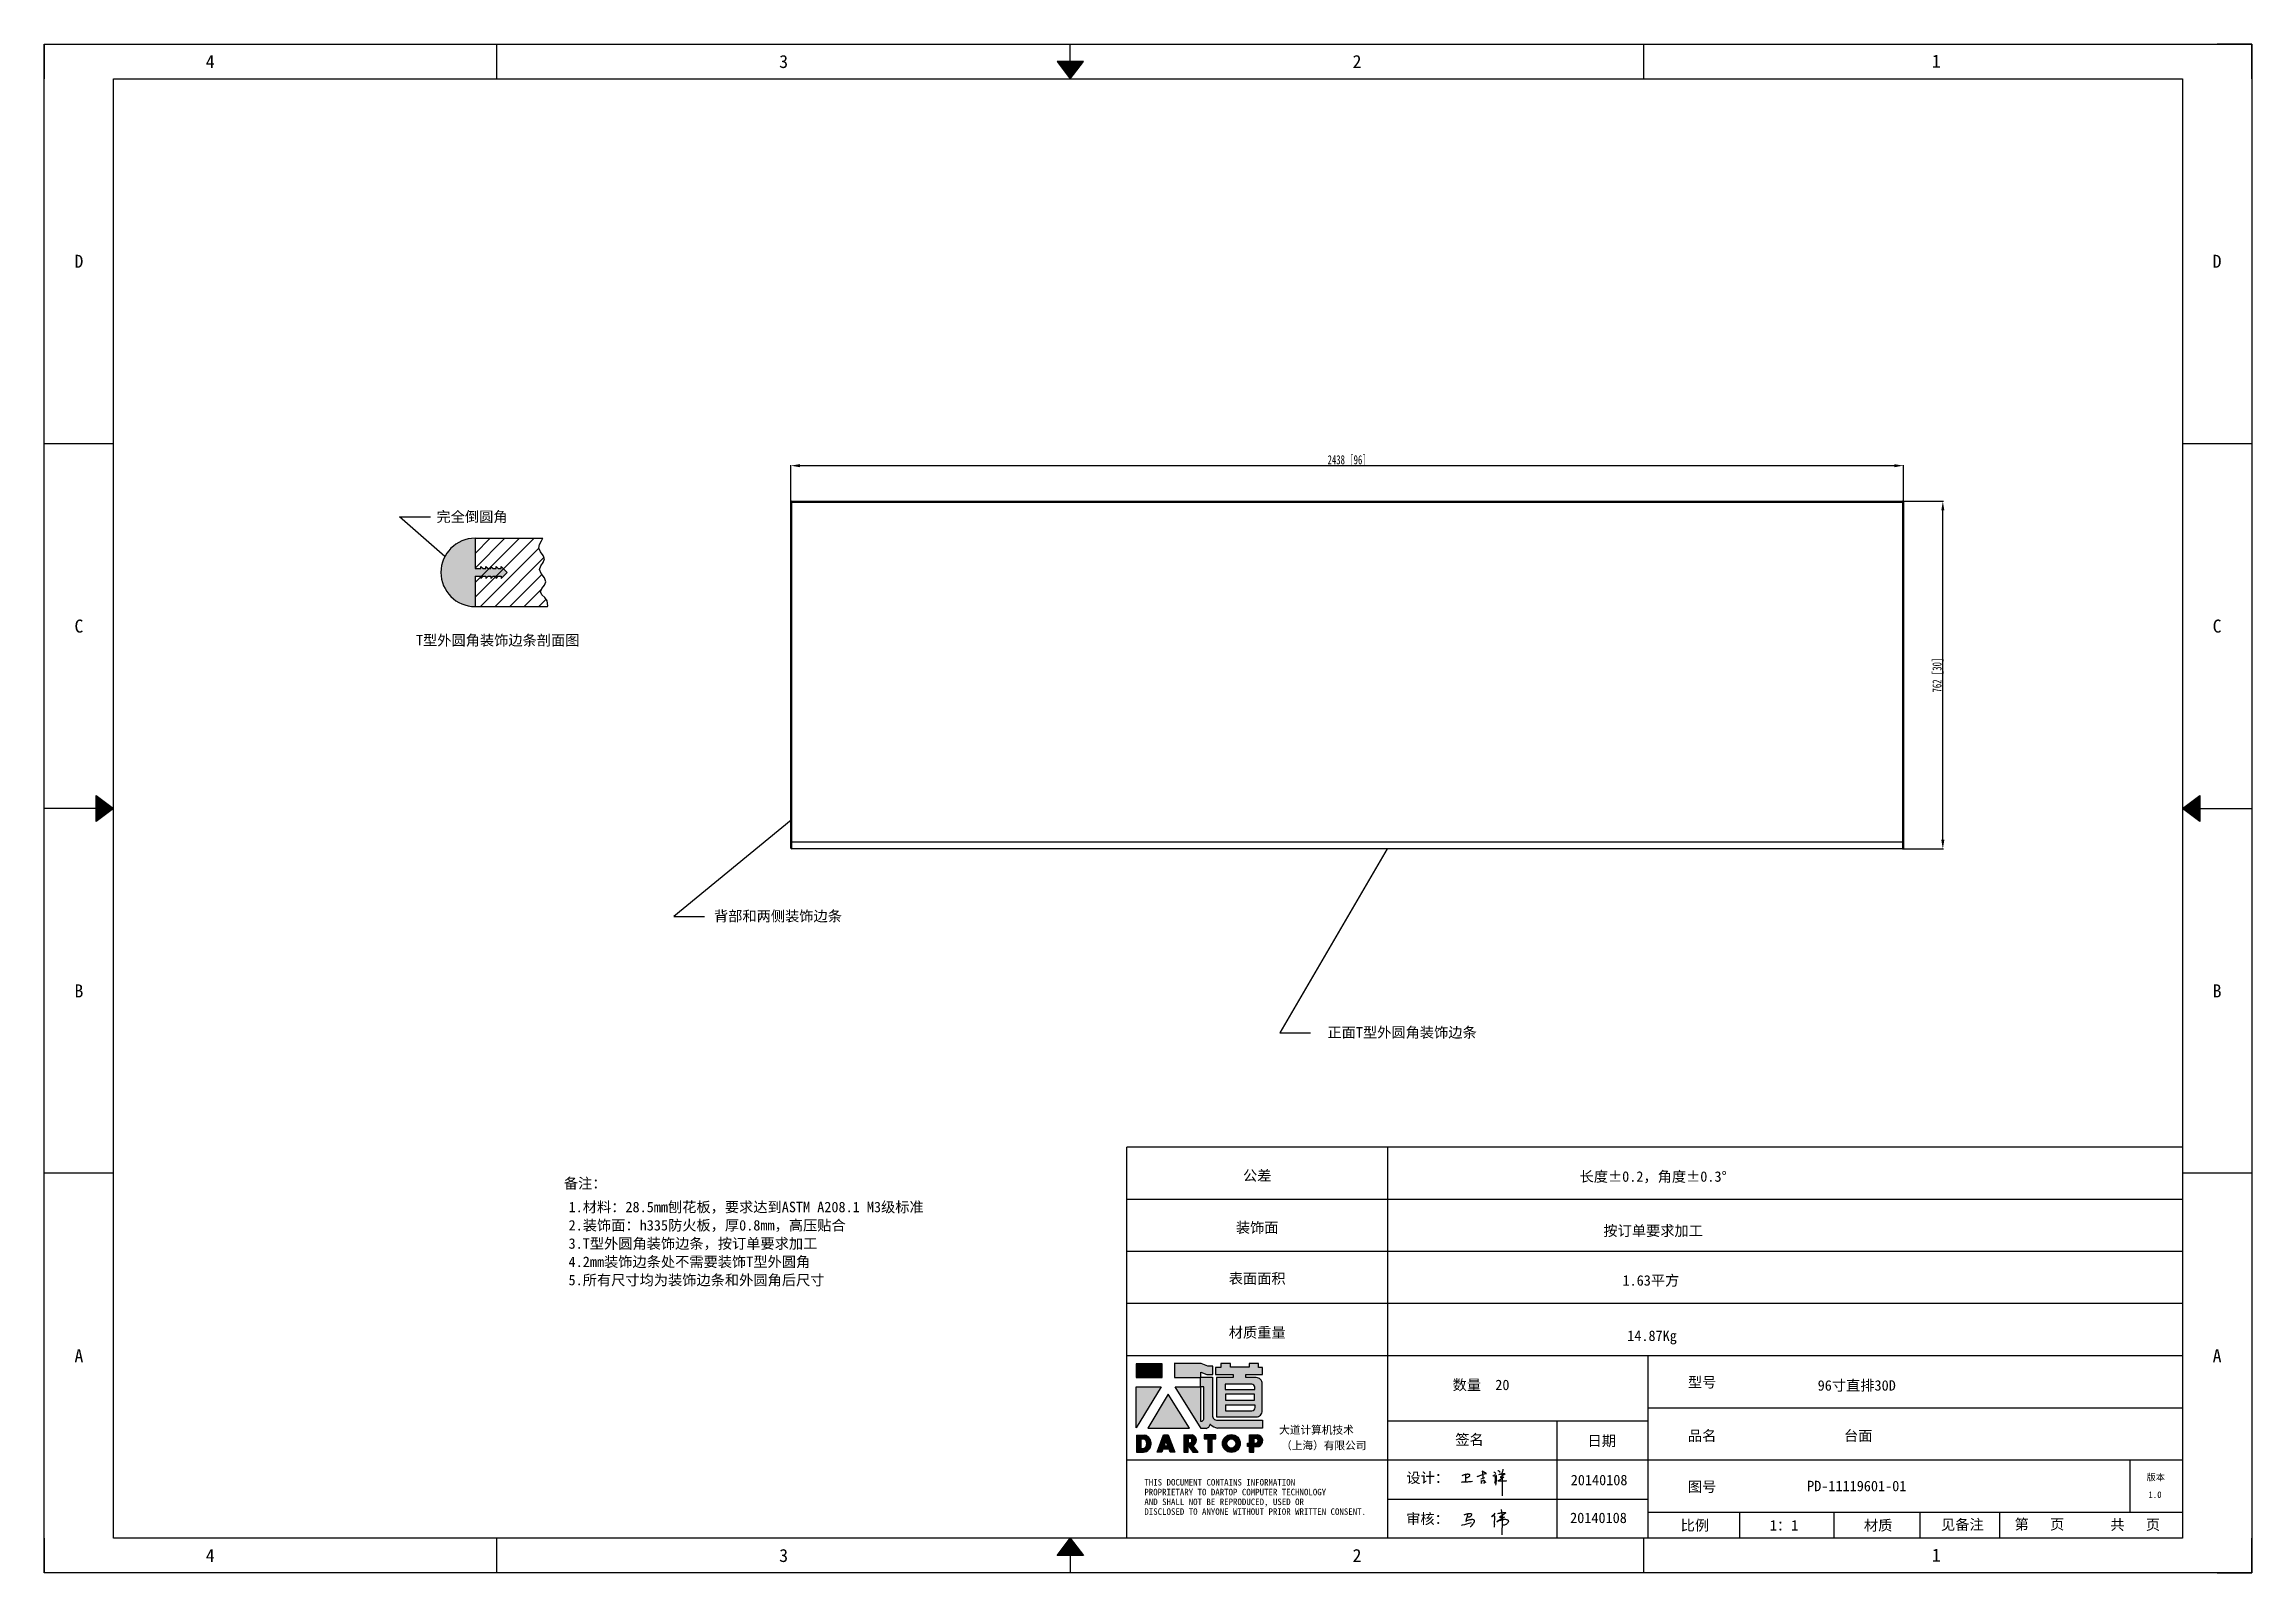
# Model space of a CAD drawing. Header units: inches. Extents: x 777 to 31414, y -60867 to 2393.
# Drawn here: x 16456 to 21294, y -24969 to -21619 of the extents above; entities that cross this region are included whole.
import ezdxf
from ezdxf.enums import TextEntityAlignment as Align

# ---------------------------------------------------------------- set-up
doc = ezdxf.new("R2010")
doc.units = ezdxf.units.IN
doc.header["$LTSCALE"] = 0.605
doc.header["$MEASUREMENT"] = 0
doc.header["$PDMODE"] = 3
doc.header["$PDSIZE"] = 0.25
doc.linetypes.add('DOT', pattern=[0.2, 0.1, -0.1])
doc.layers.get('0').update_dxf_attribs({"linetype": 'CONTINUOUS'})
doc.layers.get('Defpoints').update_dxf_attribs({"linetype": 'CONTINUOUS'})
for name, color, linetype in [('02-05848-001_DXF_HATCHING', 7, 'CONTINUOUS'), ('02-05848-001_DXF_TEXT', 7, 'CONTINUOUS'), ('4', 7, 'CONTINUOUS'), ('print', 30, 'CONTINUOUS')]:
    doc.layers.add(name, color=color, linetype=linetype)
doc.layers.add('dim', color=2, linetype='CONTINUOUS', lineweight=9)
doc.styles.add('Dartop', font='')
doc.styles.add('hzHT', font='simhei.ttf')
doc.styles.get("Standard").update_dxf_attribs({"font": 'txt', "width": 0.7})
doc.styles.get('Dartop').set_extended_font_data('FangSong_GB2312')
doc.dimstyles.new('ISO-25', dxfattribs={"dimtxt": 20, "dimasz": 20, "dimexe": 1.25, "dimexo": 0.625, "dimtad": 1, "dimdec": 1, "dimtxsty": 'Standard', "dimcen": 2.5, "dimadec": 0, "dimazin": 0, "dimtfac": 1, "dimtdec": 1, "dimtmove": 0, "dimatfit": 3, "dimfxl": 0, "dimarcsym": 0})
doc.dimstyles.get("Standard").update_dxf_attribs({"dimtxt": 0.1, "dimasz": 0.125, "dimexe": 0.18, "dimexo": 0.0625, "dimgap": 0.09, "dimtad": 0, "dimtih": 1, "dimtoh": 1, "dimdec": 3, "dimzin": 4, "dimdsep": 46, "dimtxsty": 'Standard', "dimblk": '_FILLED', "dimblk1": '_FILLED', "dimblk2": '_FILLED', "dimcen": 0.09, "dimadec": 0, "dimazin": 0, "dimtol": 1, "dimtp": 0.008, "dimtm": 0.008, "dimtfac": 1, "dimtdec": 3, "dimtofl": 0, "dimtmove": 0, "dimatfit": 3, "dimldrblk": '_FILLED', "dimfxl": 0, "dimtolj": 1, "dimtzin": 4, "dimarcsym": 0})

msp = doc.modelspace()

# ---------------------------------------------------------------- texts
at = {"color": 0}
for s, height, style, p in [('4', 28.55, 'Dartop', (16820.1, -21657.18)), ('3', 28.55, 'Dartop', (18076.49, -21657.18)), ('2', 28.55, 'Dartop', (19332.87, -21657.18)), ('1', 28.55, 'Dartop', (20602.27, -21656.27)), ('D', 28.55, 'Dartop', (16532.35, -22095.01)), ('D', 28.55, 'Dartop', (21217.44, -22095.01)), ('C', 28.55, 'Dartop', (16532.35, -22894.53)), ('C', 28.55, 'Dartop', (21217.44, -22894.53)), ('T型外圆角装饰边条剖面图', 22.8433, 'hzHT', (17450.02, -22925.53)), ('B', 28.55, 'Dartop', (16532.35, -23694.04)), ('B', 28.55, 'Dartop', (21217.44, -23694.04)), ('公差', 22.843, 'hzHT', (19114.2, -24098.81)), ('长度%%P0.2，角度%%P0.3%%D', 22.8433, 'hzHT', (19981.76, -24100.87)), ('备注：', 22.843, 'hzHT', (17641.69, -24115.69)), ('1.材料：28.5mm刨花板，要求达到ASTM A208.1 M3级标准', 22.8433, 'hzHT', (17994.37, -24167.68)), ('3.T型外圆角装饰边条，按订单要求加工               ', 22.8433, 'hzHT', (17994.37, -24247.68)), ('2.装饰面：h335防火板，厚0.8mm，高压贴合           ', 22.8433, 'hzHT', (17994.37, -24207.68)), ('装饰面', 22.843, 'hzHT', (19114.2, -24212.68)), ('按订单要求加工', 22.843, 'hzHT', (19981.76, -24219.65)), ('4.2mm装饰边条处不需要装饰T型外圆角                ', 22.8433, 'hzHT', (17994.37, -24287.68)), ('5.所有尺寸均为装饰边条和外圆角后尺寸              ', 22.8433, 'hzHT', (17994.37, -24327.68)), ('表面面积', 22.843, 'hzHT', (19114.2, -24324.36)), ('1.63平方', 22.843, 'hzHT', (19976.8, -24328.53)), ('材质重量', 22.843, 'hzHT', (19114.2, -24442.61)), ('14.87Kg', 22.843, 'hzHT', (19979.28, -24449.79)), ('A', 28.55, 'Dartop', (16532.35, -24493.56)), ('A', 28.55, 'Dartop', (21217.44, -24493.56)), ('数量  20', 22.843, 'hzHT', (19604.71, -24557.5)), ('型号', 22.843, 'hzHT', (20089.09, -24551.66)), ('96寸直排30D', 22.843, 'hzHT', (20427.85, -24558.67)), ('签名', 22.843, 'hzHT', (19579.35, -24677.3)), ('日期', 22.843, 'hzHT', (19869.21, -24680.11)), ('品名', 22.843, 'hzHT', (20089.09, -24668.93)), ('台面', 22.843, 'hzHT', (20431.04, -24668.93)), ('20140108', 22.843, 'hzHT', (19863.34, -24765.99)), ('图号', 22.843, 'hzHT', (20089.09, -24780.59)), ('版本', 14.277, 'hzHT', (21083.09, -24759.89)), ('PD-11119601-01', 22.8433, 'hzHT', (20427.85, -24779.1)), ('1.0', 14.277, 'Dartop', (21081.37, -24798.05)), ('20140108', 22.843, 'hzHT', (19861.98, -24848.88)), ('比例', 22.843, 'hzHT', (20073.17, -24865.36)), ('1：1', 22.843, 'hzHT', (20268.45, -24865.36)), ('材质', 22.843, 'hzHT', (20474.79, -24865.36)), ('见备注', 22.843, 'hzHT', (20659.32, -24863.68)), ('第   页', 22.843, 'hzHT', (20828.16, -24862.99)), ('共   页', 22.843, 'hzHT', (21038, -24863.82)), ('4', 28.55, 'Dartop', (16820.1, -24931.39)), ('3', 28.55, 'Dartop', (18076.49, -24931.39)), ('2', 28.55, 'Dartop', (19332.87, -24931.39)), ('1', 28.55, 'Dartop', (20602.27, -24930.48))]:
    msp.add_text(s, height=height, dxfattribs=dict(at, style=style)).set_placement(p, align=Align.MIDDLE_CENTER)
at = {"color": 0, "style": 'hzHT'}
for s, height, p in [('THIS DOCUMENT CONTAINS INFORMATION', 14.2771, (18866.96, -24778.1)), ('设计：', 22.843, (19440.97, -24772.47)), ('AND SHALL NOT BE REPRODUCED, USED OR', 14.2771, (18866.96, -24820.93)), ('PROPRIETARY TO DARTOP COMPUTER TECHNOLOGY', 14.2771, (18866.96, -24799.52)), ('DISCLOSED TO ANYONE WITHOUT PRIOR WRITTEN CONSENT.', 14.2771, (18866.96, -24842.35)), ('审核：', 22.843, (19440.63, -24862.43))]:
    msp.add_text(s, height=height, dxfattribs=at).set_placement(p)
at = {"layer": '4', "color": 0, "style": 'hzHT'}
for s, p in [('大道计算机技术', (19162.25, -24664.7)), ('（上海）有限公司', (19166.56, -24698.85))]:
    msp.add_text(s, height=17.132, dxfattribs=at).set_placement(p)
at = {"layer": 'dim', "color": 0, "style": 'hzHT'}
for s, height, p in [('完全倒圆角', 22.843, (17393.71, -22654.79)), ('背部和两侧装饰边条', 22.843, (18064.16, -23530.11)), ('正面T型外圆角装饰边条', 22.8433, (19431.65, -23784.91))]:
    msp.add_text(s, height=height, dxfattribs=at).set_placement(p, align=Align.MIDDLE_CENTER)

# ---------------------------------------------------------------- blocks, each defined once
blk = doc.blocks.new('_FILLED')
at = {"color": 0, "linetype": 'ByBlock'}
blk.add_solid([(0, 0), (-1, 0.16), (-1, -0.16)], dxfattribs=at)
blk = doc.blocks.new('*U5')
at = {"color": 254, "linetype": 'Continuous', "extrusion": (0, 0, -1)}
for points in [[(-17, 0.333), (-16.812, 0.25), (-17, 0.5)], [(-17, 0.333), (-17.188, 0.25), (-16.812, 0.25)], [(-17, 0.333), (-17, 0.5), (-17.188, 0.25)]]:
    blk.add_solid(points, dxfattribs=at)
blk = doc.blocks.new('*U4')
at = {"color": 254, "linetype": 'Continuous', "extrusion": (0, 0, -1)}
for points in [[(-33.167, 11), (-33, 11), (-33.25, 11.188)], [(-33.167, 11), (-33.25, 11.188), (-33.25, 10.812)], [(-33.167, 11), (-33.25, 10.812), (-33, 11)]]:
    blk.add_solid(points, dxfattribs=at)
blk = doc.blocks.new('*U6')
at = {"color": 254, "linetype": 'Continuous'}
for points in [[(17, 21.667), (17.188, 21.75), (16.812, 21.75)], [(17, 21.667), (16.812, 21.75), (17, 21.5)], [(17, 21.667), (17, 21.5), (17.188, 21.75)]]:
    blk.add_solid(points, dxfattribs=at)
blk = doc.blocks.new('*U3')
at = {"color": 254, "linetype": 'Continuous', "extrusion": (0, 0, -1)}
for points in [[(-0.833, 11), (-0.75, 10.812), (-0.75, 11.188)], [(-0.833, 11), (-0.75, 11.188), (-1, 11)], [(-0.833, 11), (-1, 11), (-0.75, 10.812)]]:
    blk.add_solid(points, dxfattribs=at)
blk = doc.blocks.new('dadao')
for p, q in [((48, 19.2), (44.9, 10.4)), ((44.9, 10.4), (51.2, 10.4)), ((51.2, 10.4), (48, 19.2))]:
    blk.add_line(p, q)
for points in [[(41.8, 121.6), (41.8, 143.7), (-0.4, 143.7), (-0.4, 121.6), (41.8, 121.6)], [(104.8, 122), (104.8, 130.3), (114.1, 126.3), (124.2, 126.3), (124.2, 139.6), (115.9, 139.6), (105.1, 143.9), (61.5, 143.9)], [(61.7, 144), (61.7, 121.3), (103.9, 121.3)], [(113.4, 38.7), (105.1, 38.7), (63, 106.5), (103.9, 106.5), (103.9, 120.9), (103.9, 121.3)], [(109.7, 53.6), (109.7, 106.2), (104.3, 106.2), (104.3, 50.4), (106.6, 50.4)], [(144.6, 94.4), (144.6, 84.8), (192, 84.8), (192, 94.1), (144.9, 94.1)], [(120.2, 45), (119.5, 45), (119.5, 44.6)], [(0, 28), (0, 0), (11.8, 0)], [(0.1, 28), (14, 28)], [(7.1, 21.8), (7.1, 6.1), (12, 6.1)], [(7.1, 21.8), (11.4, 21.8)], [(76.8, 28.2), (76.8, 0), (84.1, 0), (84.1, 11.1), (91.6, -0.1), (100.3, -0.1), (91.7, 11.1)], [(76.8, 28.2), (90.6, 28.2)], [(84, 22.7), (84, 15.3), (87.2, 15.3)], [(84, 22.7), (87.3, 22.7)], [(183.7, 0), (183.7, 9.6), (180.6, 9.6), (180.6, 14.9), (183.8, 14.9), (183.8, 28.1), (196.1, 28.1), (196.5, 28.1)], [(183.7, 0), (190.9, 0), (190.9, 9.6), (198.8, 9.6)], [(194.9, 22.3), (190.8, 22.3), (190.8, 15), (194.4, 15)]]:
    blk.add_lwpolyline(points)
blk.add_lwpolyline([(137.1, 144.2), (137.1, 137.9), (128.3, 137.9), (128.3, 126.5), (157.3, 126.5), (157.3, 121.5), (130.3, 121.5), (130.3, 57.5), (194.4, 57.5, 0.414214), (204.4, 67.5), (204.4, 111.3, 0.414214), (194.4, 121.3), (177.5, 121.3), (177.5, 126.3), (204.7, 126.3), (204.7, 137.7), (198.2, 137.7), (198.2, 143.9), (183.3, 143.9), (183.3, 138), (153, 138), (153, 144.2), (137.1, 144.2)], format="xyb", close=True)
for points in [[(104.8, 122), (123.4, 122), (123.4, 60, 0.414214), (131.4, 52), (204.8, 52), (204.8, 39.1), (131.7, 39.1)], [(144.3, 110.8), (144.3, 101.8), (192.3, 101.8), (192.3, 105.5, 0.414214), (187.3, 110.5), (144.3, 110.5)], [(144.6, 77), (144.6, 67.5), (187.6, 67.5, 0.414214), (192.6, 72.5), (192.6, 76.4), (144.6, 76.4)]]:
    blk.add_lwpolyline(points, format="xyb")
for points in [[(-0.3, 106.2), (40.4, 106.2), (-0.3, 39.7), (-0.3, 106.2)], [(51.7, 94.1), (18.4, 39.3), (86.2, 39.3)], [(43.8, 28.2), (51.8, 28.2), (62.6, -0.1), (55, -0.1), (53.2, 5), (42.9, 5), (41.1, 0), (33.6, 0)], [(110, 28.1), (110, 21.9), (116, 21.9), (116, -0.1), (123.2, -0.1), (123.2, 22), (129.2, 22), (129.2, 28.1), (110, 28.1)]]:
    blk.add_lwpolyline(points, close=True)
for radius in [14.5, 7.44]:
    blk.add_circle((154.2, 14.2), radius)
for centre, radius, start, end in [((99.2, 60.7), 12.6, 305.6399, 325.969), ((111.6, 46.7), 8.19, 282.9811, 347.6627), ((136, 61.7), 22.9, 226.7358, 259.3209), ((8.5, 13.9), 8.49, 294.2143, 69.7177), ((9.6, 14.2), 14.4, 278.6604, 72.3203), ((86.4, 19), 3.8, 282.527, 76.7196), ((88.6, 19.4), 8.95, 290.6073, 77.2124), ((193.7, 18.7), 3.8, 280.9891, 72.5513), ((195.7, 18.6), 9.51, 288.8959, 85.2442)]:
    blk.add_arc(centre, radius, start, end)
blk = doc.blocks.new('h')
for p, q in [((20768.1, -2360.9), (20773, -2359.1)), ((20769.5, -2366.9), (20769.8, -2370.6)), ((20769.8, -2370.6), (20770.9, -2378)), ((20770.9, -2378), (20771.5, -2370.6)), ((20772.4, -2369.3), (20774.9, -2367.8)), ((20773, -2359.1), (20784.1, -2355.2)), ((20773.3, -2331.8), (20775.3, -2338.7)), ((20789.1, -2340.9), (20773.5, -2331.9)), ((20775.3, -2338.7), (20775.6, -2351.2)), ((20775.6, -2351.2), (20775.5, -2357.3)), ((20782.2, -2369.2), (20780, -2377.1)), ((20780, -2377.1), (20788.3, -2371.3)), ((20780.1, -2366.4), (20780.8, -2366.4)), ((20781.9, -2367.4), (20782.2, -2369.2)), ((20845.7, -2343.5), (20848.4, -2353)), ((20848.9, -2370.3), (20847.9, -2424)), ((20848.4, -2353), (20848.9, -2370.3))]:
    blk.add_line(p, q)
for points in [[(20696.6, -2372.4, 0.002073), (20710.6, -2371.9, 0.016137), (20719.6, -2371.3, 0.008314), (20736.9, -2369.3)], [(20699.1, -2348.2, -0.029745), (20704.6, -2345.4, -0.046842), (20708.4, -2344.2, -0.00919), (20714.3, -2343, -0.018517), (20717.2, -2342.5, -0.037841), (20720.3, -2342.4, -0.039541), (20723.2, -2342.8, -0.149785), (20726, -2344.3, -0.204935), (20726.9, -2346.6, -0.074872), (20726.5, -2348.3, -0.061615), (20725.6, -2350.3, -0.034204), (20723.8, -2352.6, -0.045776), (20722.3, -2354.1, -0.054985), (20720.4, -2355.3, -0.036348), (20717.3, -2356.5, -0.067752), (20715.7, -2356.8, -0.043553), (20713.2, -2356.7)], [(20755, -2351.9, -0.024077), (20759.9, -2350.1, -0.013147), (20768.7, -2346.5, -0.00522), (20775.4, -2344.1, -0.018517), (20777.3, -2343.4, -0.008274), (20786.3, -2341, -0.039541), (20788.3, -2340.8, -0.079216), (20789.4, -2341, -0.204935)], [(20813.5, -2350.1, 0.007348), (20815.9, -2348.7, 0.008421), (20818, -2347.3, 0.009459), (20819.7, -2346.2, -0.016325), (20820.7, -2345.5, -0.173771), (20821.8, -2345.3, -0.085159), (20823.9, -2346, -0.125883), (20826, -2347.9, -0.160659), (20826.6, -2350.1, -0.010447), (20826.5, -2352.3, -0.008247), (20826.2, -2355.1, -0.002698), (20825.3, -2374, 0.001562), (20823.9, -2383.7, 0.016137)], [(20816.8, -2335, -0.053561), (20819.6, -2336.1, -0.075272), (20821.3, -2337.3, -0.005295), (20822.5, -2338.5, -0.009337), (20823.1, -2339.1, -0.026146), (20823.7, -2339.8, -0.016644), (20824.5, -2340.9)], [(20832.1, -2329.2, -0.053561), (20834.9, -2330.3, -0.075272), (20836.7, -2331.5, -0.005295), (20837.8, -2332.6, -0.009337), (20838.5, -2333.3, -0.026146), (20839, -2334, -0.016644), (20839.8, -2335.1)], [(20836, -2343.7, -0.02797), (20842.1, -2342.6, -0.048868), (20845.6, -2342.2, -0.00919), (20851.1, -2341.4, -0.018517), (20853.9, -2341.1, -0.037841), (20856.7, -2341.2, -0.039541), (20859.4, -2341.6, -0.018282), (20840.6, -2354.7, -0.000937)], [(20847.6, -2340.2, 0.021784), (20849.6, -2335.9, 0.028296), (20850.8, -2332.4, 0.008136), (20851.9, -2328.2, 0.028913), (20852.2, -2327, 0.08193), (20852.1, -2325.9, 0.075058), (20851.7, -2324.7, 0.275043)]]:
    blk.add_lwpolyline(points, format="xyb")
for points in [[(20711.3, -2343.5), (20711.3, -2343.5), (20711.5, -2355.8), (20710.7, -2368), (20710.6, -2371.9)], [(20821.5, -2350.6), (20822.4, -2359.2), (20822.2, -2364.9), (20821.7, -2369), (20821.3, -2376.3), (20823.6, -2368.5), (20827.2, -2366.3), (20829.5, -2366.3)], [(20840.6, -2354.7), (20850, -2354.7), (20855, -2354.3), (20845.9, -2361.1), (20840.5, -2364), (20833, -2367.5), (20863.2, -2367.4), (20865.9, -2367.3)]]:
    blk.add_lwpolyline(points)
for centre, radius, start, end in [((20773.7, -2371.2), 2.3, 121.9907, 163.60158), ((20787.5, -2406), 40.3, 100.61827, 108.24823), ((20780.8, -2367.6), 1.15, 9.4675, 90)]:
    blk.add_arc(centre, radius, start, end)
blk = doc.blocks.new('*D203')
at = {"layer": 'Defpoints', "color": 0}
for p in [(20530.2, -22542.9), (18092.2, -22622.9), (20530.2, -22622.9)]:
    blk.add_point(p, dxfattribs=at)
at = {"layer": 'dim', "color": 0, "lineweight": -2}
for p, q in [((18092.2, -22622.3), (18092.2, -22541.7)), ((20530.2, -22622.3), (20530.2, -22541.7)), ((18112.2, -22542.9), (20510.2, -22542.9))]:
    blk.add_line(p, q, dxfattribs=at)
at = {"layer": 'dim', "color": 0}
for points in [[(18112.2, -22539.6), (18112.2, -22546.3), (18092.2, -22542.9)], [(20510.2, -22539.6), (20510.2, -22546.3), (20530.2, -22542.9)]]:
    blk.add_solid(points, dxfattribs=at)
at = {"layer": 'dim', "color": 0, "insert": (19311.2, -22532.3), "char_height": 20, "attachment_point": 5}
blk.add_mtext('2438 [96]', dxfattribs=at)
blk = doc.blocks.new('*D204')
at = {"layer": 'Defpoints', "color": 0}
for p in [(20528.2, -22620.9), (20616.5, -22620.9), (20528.2, -23382.9)]:
    blk.add_point(p, dxfattribs=at)
at = {"layer": 'dim', "color": 0, "lineweight": -2}
for p, q in [((20528.8, -22620.9), (20617.8, -22620.9)), ((20616.5, -23362.9), (20616.5, -22640.9)), ((20528.8, -23382.9), (20617.8, -23382.9))]:
    blk.add_line(p, q, dxfattribs=at)
at = {"layer": 'dim', "color": 0}
for points in [[(20613.2, -22640.9), (20619.8, -22640.9), (20616.5, -22620.9)], [(20613.2, -23362.9), (20619.8, -23362.9), (20616.5, -23382.9)]]:
    blk.add_solid(points, dxfattribs=at)
at = {"layer": 'dim', "color": 0, "insert": (20605.9, -23001.9), "char_height": 20, "attachment_point": 5, "rotation": 90}
blk.add_mtext('762 [30]', dxfattribs=at)

# ---------------------------------------------------------------- dimensions: what is measured, and where the dimension line sits
at = {"layer": 'dim'}
dim = msp.add_linear_dim(base=(20530.17, -22542.93), p1=(18092.17, -22622.89), p2=(20530.17, -22622.89), dimstyle='ISO-25', dxfattribs=at)
dim.commit()
dim.dimension.update_dxf_attribs({"geometry": '*D203', "text_midpoint": (19311.17, -22532.3)})
dim = msp.add_linear_dim(base=(20616.5, -22620.89), p1=(20528.17, -23382.89), p2=(20528.17, -22620.89), angle=90, dimstyle='ISO-25', dxfattribs=at)
dim.commit()
dim.dimension.update_dxf_attribs({"geometry": '*D204', "text_midpoint": (20605.88, -23001.89)})

# ---------------------------------------------------------------- hatches: boundary and pattern name
for points in [[(18905.83, -24511.24), (18848.88, -24511.24), (18848.88, -24541), (18905.83, -24541)], [(18904, -24561.82), (18849.03, -24561.82), (18849.03, -24651.57)], [(18919.23, -24578.11), (18874.3, -24652.17), (18965.8, -24652.17)], [(19023.9, -24667.32), (18997.89, -24667.32), (18997.89, -24675.57), (19006.01, -24675.57), (19006.01, -24705.3), (19015.72, -24705.3), (19015.72, -24675.55), (19023.9, -24675.55)]]:
    msp.add_hatch(color=0).paths.add_polyline_path(points)
h = msp.add_hatch(color=0)
h.paths.add_polyline_path([(18990.94, -24529.33), (19003.51, -24534.76), (19017.1, -24534.76), (19017.1, -24516.77), (19005.89, -24516.77), (18991.28, -24511), (18932.74, -24511), (18932.74, -24541.42), (18989.7, -24541.42), (18989.7, -24542.04), (18989.7, -24561.48), (18934.47, -24561.48), (18991.28, -24652.91), (19002.53, -24652.91, 0.2793748), (19010.74, -24644.92), (19010.74, -24644.5), (19011.74, -24644.5, 0.1431454), (19027.22, -24652.38), (19125.95, -24652.38), (19125.95, -24635.04), (19026.8, -24635.04, -0.4142136), (19016, -24624.24), (19016, -24540.46), (18990.94, -24540.46)])
h.paths.add_polyline_path([(18990.28, -24561.87), (18997.51, -24561.87), (18997.51, -24632.83, -0.0889357), (18993.32, -24637.14), (18990.25, -24637.14)], flags=16)
h = msp.add_hatch(color=0)
h.paths.add_polyline_path([(19125.78, -24519.29), (19116.99, -24519.29), (19116.99, -24510.93), (19096.91, -24510.93), (19096.91, -24518.87), (19055.93, -24518.87), (19055.93, -24510.51), (19034.46, -24510.51), (19034.46, -24519.03), (19022.6, -24519.03), (19022.6, -24534.43), (19061.74, -24534.43), (19061.74, -24541.24), (19025.26, -24541.24), (19025.26, -24627.5), (19111.86, -24627.5, 0.4142136), (19125.36, -24614), (19125.36, -24554.93, 0.4142136), (19111.86, -24541.43), (19088.97, -24541.43), (19088.97, -24534.75), (19125.78, -24534.75)])
h.paths.add_polyline_path([(19102.3, -24556.06, -0.4142136), (19109.04, -24562.81), (19109.04, -24567.75), (19044.21, -24567.75), (19044.21, -24556.06)], flags=16)
h.paths.add_polyline_path([(19108.63, -24578.2), (19108.63, -24590.73), (19044.63, -24590.73), (19044.63, -24578.2)], flags=16)
h.paths.add_polyline_path([(19109.46, -24602.02), (19109.46, -24607.38, -0.4142136), (19102.71, -24614.13), (19044.63, -24614.13), (19044.63, -24602.02)], flags=16)
h = msp.add_hatch(color=0)
h.paths.add_polyline_path([(18868.29, -24667.45), (18849.43, -24667.45), (18849.43, -24705.18), (18865.31, -24705.18, 0.7930159)])
h.paths.add_polyline_path([(18865.59, -24696.92), (18859, -24696.92), (18859, -24675.72), (18864.87, -24675.72, -0.6713609)], flags=16)
h = msp.add_hatch(color=0)
h.paths.add_polyline_path([(18919.38, -24667.14), (18908.61, -24667.14), (18894.77, -24705.22), (18904.97, -24705.22), (18907.37, -24698.48), (18921.18, -24698.48), (18923.63, -24705.31), (18933.9, -24705.31)])
h.paths.add_polyline_path([(18918.54, -24691.2), (18909.98, -24691.2), (18914.18, -24679.24)], flags=16)
h = msp.add_hatch(color=0)
h.paths.add_polyline_path([(18971.69, -24667.17), (18953.14, -24667.17), (18953.14, -24705.25), (18962.94, -24705.25), (18962.94, -24690.15), (18973.02, -24705.38), (18984.86, -24705.38), (18973.27, -24690.25, 0.7440549)])
h.paths.add_polyline_path([(18962.85, -24684.52), (18962.85, -24674.52), (18967.23, -24674.52, -0.796809), (18967.17, -24684.52)], flags=16)
h = msp.add_hatch(color=0)
h.paths.add_polyline_path([(19038.03, -24686.07, 1), (19077.13, -24686.07, 1)])
h.paths.add_polyline_path([(19067.62, -24686.07, -1), (19047.54, -24686.07, -1)], flags=16)
h = msp.add_hatch(color=0)
h.paths.add_polyline_path([(19114.63, -24667.26), (19114.07, -24667.26), (19097.53, -24667.26), (19097.53, -24685.03), (19093.15, -24685.03), (19093.15, -24692.24), (19097.46, -24692.24), (19097.46, -24705.18), (19107.11, -24705.18), (19107.11, -24692.19), (19117.72, -24692.19, 0.8123038)])
h.paths.add_polyline_path([(19106.97, -24684.98), (19106.97, -24675.04), (19112.46, -24675.04, -0.7782134), (19111.9, -24684.98)], flags=16)
at = {"layer": '02-05848-001_DXF_HATCHING', "linetype": 'Continuous'}
h = msp.add_hatch(color=2, dxfattribs=at)
edge = h.paths.add_edge_path()
edge.add_line((17418.04, -22784.99), (17424.08, -22784.99))
edge.add_line((17424.08, -22784.99), (17424.08, -22790.04))
edge.add_line((17424.08, -22790.04), (17429.14, -22784.99))
edge.add_line((17429.14, -22784.99), (17435.18, -22784.99))
edge.add_line((17435.18, -22784.99), (17435.18, -22790.04))
edge.add_line((17435.18, -22790.04), (17440.24, -22784.99))
edge.add_line((17440.24, -22784.99), (17446.29, -22784.99))
edge.add_line((17446.29, -22784.99), (17446.29, -22790.04))
edge.add_line((17446.29, -22790.04), (17451.35, -22784.99))
edge.add_line((17451.35, -22784.99), (17457.39, -22784.99))
edge.add_line((17457.39, -22784.99), (17457.39, -22790.04))
edge.add_line((17457.39, -22790.04), (17470.66, -22776.81))
edge.add_line((17457.39, -22763.58), (17470.66, -22776.81))
edge.add_line((17457.39, -22768.62), (17457.39, -22763.58))
edge.add_line((17451.35, -22768.62), (17457.39, -22768.62))
edge.add_line((17446.29, -22763.58), (17451.35, -22768.62))
edge.add_line((17446.29, -22768.62), (17446.29, -22763.58))
edge.add_line((17440.24, -22768.62), (17446.29, -22768.62))
edge.add_line((17435.18, -22763.58), (17440.24, -22768.62))
edge.add_line((17435.18, -22768.62), (17435.18, -22763.58))
edge.add_line((17429.14, -22768.62), (17435.18, -22768.62))
edge.add_line((17424.08, -22763.58), (17429.14, -22768.62))
edge.add_line((17424.08, -22768.62), (17424.08, -22763.58))
edge.add_line((17418.04, -22768.62), (17424.08, -22768.62))
edge.add_line((17412.97, -22763.58), (17418.04, -22768.62))
edge.add_line((17412.97, -22768.62), (17412.97, -22763.58))
edge.add_line((17400.4, -22768.62), (17412.97, -22768.62))
edge.add_line((17400.4, -22702), (17400.4, -22768.62))
edge.add_arc((17400.4, -22776.81), 74.8, 90, 270)
edge.add_line((17400.4, -22784.99), (17400.4, -22851.61))
edge.add_line((17400.4, -22784.99), (17412.97, -22784.99))
edge.add_line((17412.97, -22784.99), (17412.97, -22790.04))
edge.add_line((17412.97, -22790.04), (17418.04, -22784.99))

# ---------------------------------------------------------------- linework, layer by layer
at = {"color": 0, "linetype": 'DOT'}
for p, q in [((16456.21, -21619.11), (21217.44, -21619.11)), ((16456.21, -24893.32), (16456.21, -21695.25)), ((21293.59, -21695.25), (21293.59, -24893.32)), ((21217.44, -24969.46), (16456.21, -24969.46))]:
    msp.add_line(p, q, dxfattribs=at)
at = {"color": 0}
for p, q in [((16456.21, -21619.11), (16456.21, -21695.25)), ((17448.29, -21695.25), (17448.29, -21619.11)), ((18704.68, -21657.18), (18704.68, -21619.11)), ((19961.06, -21695.25), (19961.06, -21619.11)), ((21293.59, -21619.11), (21217.44, -21619.11)), ((21293.59, -21695.25), (21293.59, -21619.11)), ((16608.5, -24893.32), (16608.5, -21695.25)), ((16608.5, -21695.25), (21141.3, -21695.25)), ((21141.3, -21695.25), (21141.3, -24893.32)), ((16608.5, -22494.77), (16456.21, -22494.77)), ((21293.59, -22494.77), (21141.3, -22494.77)), ((16570.42, -23294.28), (16456.21, -23294.28)), ((21179.37, -23294.28), (21293.59, -23294.28)), ((18828.41, -24893.32), (18828.41, -24036.69)), ((21141.3, -24036.69), (18828.41, -24036.69)), ((19399.5, -24036.69), (19399.5, -24893.32)), ((16608.5, -24093.8), (16456.21, -24093.8)), ((21293.59, -24093.8), (21141.3, -24093.8)), ((21141.3, -24150.91), (18828.41, -24150.91)), ((21141.3, -24265.13), (18828.41, -24265.13)), ((21141.3, -24379.34), (18828.41, -24379.34)), ((21141.3, -24493.56), (18828.41, -24493.56)), ((19970.58, -24893.32), (19970.58, -24493.56)), ((19970.58, -24607.78), (21141.3, -24607.78)), ((19399.5, -24636.33), (19970.58, -24636.33)), ((19770.7, -24636.33), (19770.7, -24893.32)), ((18828.41, -24721.99), (19399.5, -24721.99)), ((19399.5, -24721.99), (21141.3, -24721.99)), ((21027.08, -24836.21), (21027.08, -24721.99)), ((19399.5, -24807.65), (19970.58, -24807.65)), ((19970.58, -24836.21), (21141.3, -24836.21)), ((20171.5, -24893.32), (20171.5, -24836.21)), ((20378.56, -24893.32), (20378.56, -24836.21)), ((20566.8, -24893.32), (20566.8, -24836.21)), ((20741.54, -24893.32), (20741.54, -24836.21)), ((16456.21, -24893.32), (16456.21, -24969.46)), ((21141.3, -24893.32), (16608.5, -24893.32)), ((17448.29, -24969.46), (17448.29, -24893.32)), ((19961.06, -24969.46), (19961.06, -24893.32)), ((21293.59, -24969.46), (21293.59, -24893.32)), ((18704.68, -24931.39), (18704.68, -24969.46)), ((21217.44, -24969.46), (21293.59, -24969.46))]:
    msp.add_line(p, q, dxfattribs=at)
for p, q in [((18092.17, -22622.89), (20530.17, -22622.89)), ((18092.17, -23380.89), (18092.17, -22622.89)), ((18094.17, -22620.89), (20528.17, -22620.89)), ((18094.17, -23382.89), (18094.17, -22620.89)), ((20528.17, -22620.89), (20528.17, -23382.89)), ((20530.17, -22622.89), (20530.17, -23380.89)), ((20528.17, -23367.89), (18094.17, -23367.89)), ((20528.17, -23382.89), (18094.17, -23382.89)), ((19644.75, -24854.26), (19639.14, -24857.29)), ((19648.79, -24852.1), (19644.75, -24854.26)), ((19644.98, -24847.56), (19652.12, -24847.56)), ((19655.92, -24847.21), (19648.79, -24852.1)), ((19649.05, -24830.63), (19650.69, -24844.31)), ((19650.95, -24854.42), (19650.35, -24885.87)), ((19650.69, -24844.31), (19650.95, -24854.42)), ((19652.12, -24847.56), (19655.92, -24847.21))]:
    msp.add_line(p, q)
at = {"color": 2, "linetype": 'Continuous'}
for p, q in [((17400.4, -22735.27), (17433.67, -22702)), ((17400.4, -22767.29), (17465.69, -22702)), ((17400.4, -22799.32), (17497.72, -22702)), ((17400.4, -22831.35), (17529.75, -22702)), ((17412.17, -22851.61), (17539.88, -22723.9)), ((17444.2, -22851.61), (17551.34, -22744.47)), ((17476.23, -22851.61), (17546.57, -22781.27)), ((17508.25, -22851.61), (17546.06, -22813.8)), ((17540.28, -22851.61), (17556.13, -22835.76))]:
    msp.add_line(p, q, dxfattribs=at)
at = {"color": 7, "linetype": 'Continuous'}
for p, q in [((17400.4, -22702), (17400.4, -22768.62)), ((17400.4, -22702), (17548.79, -22702)), ((17539.82, -22723.78), (17541.41, -22715.8)), ((17543.66, -22731.69), (17539.82, -22723.78)), ((17541.41, -22715.8), (17546.06, -22707.66)), ((17549.5, -22739.54), (17543.66, -22731.69)), ((17546.06, -22707.66), (17548.79, -22702)), ((17400.4, -22768.62), (17412.97, -22768.62)), ((17412.97, -22768.62), (17412.97, -22763.58)), ((17412.97, -22763.58), (17418.04, -22768.62)), ((17418.04, -22768.62), (17424.08, -22768.62)), ((17424.08, -22768.62), (17424.08, -22763.58)), ((17424.08, -22763.58), (17429.14, -22768.62)), ((17429.14, -22768.62), (17435.18, -22768.62)), ((17435.18, -22768.62), (17435.18, -22763.58)), ((17435.18, -22763.58), (17440.24, -22768.62)), ((17440.24, -22768.62), (17446.29, -22768.62)), ((17446.29, -22768.62), (17446.29, -22763.58)), ((17446.29, -22763.58), (17451.35, -22768.62)), ((17451.35, -22768.62), (17457.39, -22768.62)), ((17457.39, -22768.62), (17457.39, -22763.58)), ((17457.39, -22763.58), (17470.66, -22776.81)), ((17457.39, -22790.04), (17470.66, -22776.81)), ((17541.4, -22770.28), (17544.31, -22762.66)), ((17545.2, -22779.5), (17541.4, -22770.28)), ((17544.31, -22762.66), (17549.55, -22755.01)), ((17552.3, -22788.66), (17545.2, -22779.5)), ((17552.43, -22747.43), (17549.5, -22739.54)), ((17549.55, -22755.01), (17552.43, -22747.43)), ((17400.4, -22784.99), (17400.4, -22851.61)), ((17400.4, -22784.99), (17412.97, -22784.99)), ((17412.97, -22790.04), (17418.04, -22784.99)), ((17412.97, -22784.99), (17412.97, -22790.04)), ((17418.04, -22784.99), (17424.08, -22784.99)), ((17424.08, -22790.04), (17429.14, -22784.99)), ((17424.08, -22784.99), (17424.08, -22790.04)), ((17429.14, -22784.99), (17435.18, -22784.99)), ((17435.18, -22790.04), (17440.24, -22784.99)), ((17435.18, -22784.99), (17435.18, -22790.04)), ((17440.24, -22784.99), (17446.29, -22784.99)), ((17446.29, -22790.04), (17451.35, -22784.99)), ((17446.29, -22784.99), (17446.29, -22790.04)), ((17451.35, -22784.99), (17457.39, -22784.99)), ((17457.39, -22784.99), (17457.39, -22790.04)), ((17543.76, -22819.15), (17546.7, -22812.31)), ((17546.7, -22825.66), (17543.76, -22819.15)), ((17546.7, -22812.31), (17552.19, -22805.15)), ((17553.04, -22832.08), (17546.7, -22825.66)), ((17552.19, -22805.15), (17555.59, -22797.87)), ((17555.59, -22797.87), (17552.3, -22788.66)), ((17558.74, -22838.85), (17553.04, -22832.08)), ((17400.4, -22851.61), (17559.44, -22851.61)), ((17560.09, -22850.23), (17558.74, -22838.85)), ((17559.44, -22851.61), (17560.09, -22850.23))]:
    msp.add_line(p, q, dxfattribs=at)
at = {"color": 0}
for points in [[(18704.68, -21695.25), (18733.23, -21657.18), (18676.12, -21657.18), (18704.68, -21695.25)], [(16608.5, -23294.28), (16570.42, -23322.84), (16570.42, -23265.73), (16608.5, -23294.28)], [(21141.3, -23294.28), (21179.37, -23265.73), (21179.37, -23322.84), (21141.3, -23294.28)], [(18704.68, -24893.32), (18733.23, -24931.39), (18676.12, -24931.39), (18704.68, -24893.32)]]:
    msp.add_lwpolyline(points, close=True, dxfattribs=at)
for points in [[(19567.82, -24842.62, -0.029745), (19571.09, -24840.99, -0.0468422), (19573.3, -24840.28, -0.0091902), (19576.75, -24839.58, -0.0185172), (19578.48, -24839.33, -0.0378406), (19580.26, -24839.27, -0.0395413), (19581.96, -24839.48, -0.1497852), (19583.61, -24840.39, -0.2049352), (19584.12, -24841.7, -0.0748717), (19583.93, -24842.73, -0.0616146), (19583.36, -24843.88, -0.0342039), (19582.34, -24845.23, -0.0457759), (19581.43, -24846.1, -0.054985), (19580.32, -24846.79, -0.0363479), (19578.49, -24847.52, -0.0677521), (19577.57, -24847.68, -0.0435534), (19576.13, -24847.61)], [(19639.14, -24857.29, -0.029745), (19644.23, -24854.74, -0.0468422), (19647.68, -24853.63, -0.0091902), (19653.06, -24852.55, -0.0185172), (19655.76, -24852.16, -0.0378406), (19658.54, -24852.07, -0.0395413), (19661.19, -24852.4, -0.1497852), (19663.77, -24853.81, -0.2049352), (19664.56, -24855.85, -0.0748717), (19664.26, -24857.47, -0.0616146), (19663.38, -24859.25, -0.0342039), (19661.79, -24861.36, -0.0457759), (19660.36, -24862.72, -0.054985), (19658.64, -24863.8, -0.0363479), (19655.78, -24864.94, -0.0677521), (19654.35, -24865.19, -0.0435534), (19652.1, -24865.07)], [(19641.48, -24839.14, -0.0279703), (19646.09, -24838.29, -0.0488679), (19648.77, -24838, -0.0091902), (19652.97, -24837.38, -0.0185172), (19655.07, -24837.19, -0.0378406), (19657.23, -24837.23, -0.0395413), (19659.26, -24837.59, -0.0182819), (19644.98, -24847.56, -0.0009369)]]:
    msp.add_lwpolyline(points, format="xyb")
msp.add_lwpolyline([(19575.02, -24839.91), (19575.02, -24839.91), (19573.93, -24846.6), (19572.13, -24852.89), (19570.96, -24856.75)])
for centre, radius, start, end in [((18094.17, -22622.89), 2, 90, 180), ((20528.17, -22622.89), 2, 0, 90), ((18094.17, -23380.89), 2, 180, 270), ((20528.17, -23380.89), 2, 270, 0), ((19294.11, -23776.13), 1121.29, 283.91895, 284.97151), ((19589.4, -24888.67), 36.86, 113.20245, 120.0175), ((19580.75, -24868.49), 14.9, 102.47486, 113.20245), ((19602.34, -24966.1), 114.87, 100.36867, 102.47486), ((19586.76, -24880.95), 28.31, 96.12534, 100.36867), ((19521.92, -24809.67), 83.89, 316.91956, 320.58866), ((19585.25, -24866.89), 14.17, 87.45704, 96.12534), ((19585.31, -24865.7), 12.98, 78.39957, 87.45704), ((19569.45, -24850.42), 21.33, 324.09481, 331.37836), ((19587.14, -24856.77), 3.86, 44.32465, 78.39957), ((19586.01, -24858.79), 2.85, 319.57307, 337.48549), ((19578.16, -24852.51), 12.81, 324.91067, 333.34843), ((19584.39, -24854.84), 6.24, 326.76781, 340.87102), ((19588.37, -24855.57), 2.14, 357.99839, 44.32465), ((19586.28, -24855.5), 4.24, 340.87102, 357.99839), ((19599.66, -24797.33), 56.38, 299.26546, 300.9495), ((19727.39, -25269.92), 435.33, 102.46592, 103.2053), ((19430.73, -24636.13), 288.25, 313.36613, 315.29608), ((20543.87, -25000.77), 920.05, 171.41017, 171.76808), ((19633.46, -24846.69), 1.84, 52.37575, 91.29116), ((18012.23, -24794.4), 1623.37, 357.56566, 358.05728), ((19632.83, -24846.41), 2.11, 357.19683, 33.70518), ((19585.29, -24843.3), 49.77, 352.91255, 354.80268), ((19603.95, -24844.99), 31.02, 354.80268, 357.19683), ((19559.47, -24853.25), 12.07, 281.07698, 291.21263), ((19578.35, -24858.9), 9.51, 283.81625, 294.03051), ((19580.38, -24863.6), 4.39, 294.83643, 309.90113)]:
    msp.add_arc(centre, radius, start, end)
at = {"color": 7, "linetype": 'Continuous'}
msp.add_arc((17400.4, -22776.81), 74.8, 90, 270, dxfattribs=at)
at = {"layer": 'print'}
msp.add_lwpolyline([(16456.21, -21619.11), (21293.59, -21619.11), (21293.59, -24969.46), (16456.21, -24969.46)], close=True, dxfattribs=at)

# ---------------------------------------------------------------- block references
at = {"color": 0, "linetype": 'Continuous', "xscale": 152.2888407109637, "yscale": 152.2888407109637, "zscale": 152.2888407109637}
for name, p in [('*U6', (16115.77, -24969.46)), ('*U3', (16456.21, -24969.46)), ('*U4', (16115.77, -24969.46)), ('*U5', (16115.77, -24969.46))]:
    msp.add_blockref(name, p, dxfattribs=at)
at = {"color": 0}
for name, p, xscale, yscale, zscale in [('dadao', (18849.43, -24705.18), 1.349832906196347, 1.349832906196347, 1.349832906196347), ('h', (7439.92, -23380.85), 0.585704211006083, 0.585704211006083, 0.585704211006083)]:
    msp.add_blockref(name, p, dxfattribs=dict(at, xscale=xscale, yscale=yscale, zscale=zscale))

msp.set_redraw_order([(e.dxf.handle, doc.entitydb.next_handle()) for e in msp.query("TEXT MTEXT ATTDEF DIMENSION ARC_DIMENSION")])  # texts and dimensions are drawn at this point

# ---------------------------------------------------------------- leaders
at = {"layer": '02-05848-001_DXF_TEXT', "color": 2, "linetype": 'Continuous'}
for points in [[(17334.08, -22742.22), (17235.17, -22655.07), (17302.67, -22655.07)], [(18093.11, -23319.62), (17835.69, -23531.16), (17903.18, -23531.16)], [(19399.08, -23382.89), (19163.4, -23785.96), (19230.89, -23785.96)]]:
    msp.add_leader(points, dimstyle='Standard', override={"dimtad": 0}, dxfattribs=at)

doc.saveas('drawing.dxf')
